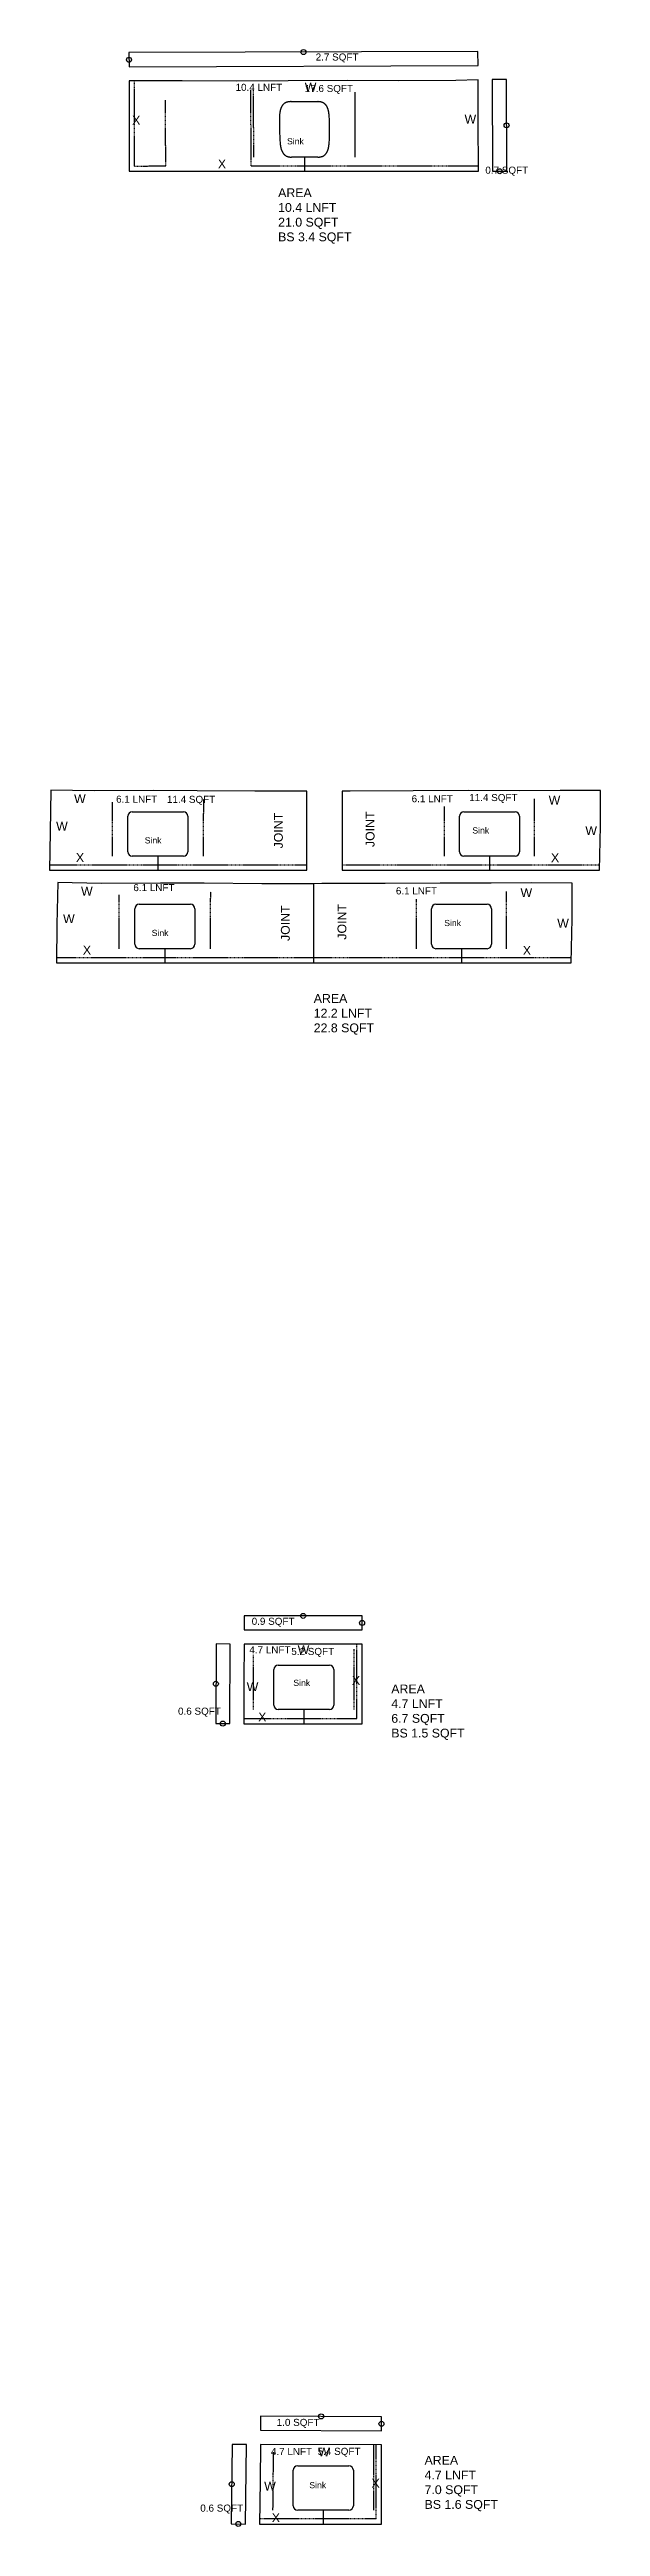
# Model space of a CAD drawing. Extents: x -347 to 953, y -714 to 758.
# Drawn here: x 797 to 953, y -626 to 76 of the extents above; entities that cross this region are included whole.
import ezdxf
from ezdxf.enums import TextEntityAlignment as Align

# ---------------------------------------------------------------- set-up
doc = ezdxf.new("R2010")
doc.units = 0
doc.header["$MEASUREMENT"] = 0
doc.linetypes.add('DASHED', pattern=[0.75, 0.5, -0.25])
doc.layers.get('0').update_dxf_attribs({"linetype": 'CONTINUOUS'})
for name, color, linetype in [('_CURVE', 7, 'CONTINUOUS'), ('BACK_SPLASH', 211, 'CONTINUOUS'), ('BLUE_BLUE', 5, 'CONTINUOUS'), ('GREEN_TEXT', 90, 'CONTINUOUS'), ('ORANGE_CABS', 30, 'DASHED'), ('RED_WALL', 1, 'CONTINUOUS')]:
    doc.layers.add(name, color=color, linetype=linetype)
doc.styles.add('Model Text', font='arial.ttf', dxfattribs={"height": 2})
doc.styles.get("Standard").update_dxf_attribs({"font": 'arial.ttf'})

msp = doc.modelspace()

# ---------------------------------------------------------------- texts
at = {"linetype": 'Continuous', "char_height": 2, "attachment_point": 5, "style": 'Model Text'}
for s, insert in [('2.7 SQFT', (878.667734, 73.453433)), ('10.4 LNFT', (856.53284, 65.127788)), ('17.6 SQFT', (876.35026, 64.545415)), ('0.7 SQFT', (926.703514, 41.408138)), ('6.1 LNFT', (821.938157, -136.455628)), ('11.4 SQFT', (837.343577, -136.764707)), ('6.1 LNFT', (905.60063, -136.324111)), ('11.4 SQFT', (922.915729, -136.254797)), ('6.1 LNFT', (826.81395, -161.489558)), ('6.1 LNFT', (901.145097, -162.423221)), ('0.9 SQFT', (860.555165, -369.52539)), ('4.7 LNFT', (859.65594, -377.316525)), ('5.2 SQFT', (871.770661, -378.05451)), ('0.6 SQFT', (839.698514, -394.979807)), ('1.0 SQFT', (867.63321, -596.373923)), ('4.7 LNFT', (865.766728, -604.362995)), ('5.4 SQFT', (879.235865, -604.573741)), ('0.6 SQFT', (846.002548, -620.642072))]:
    msp.add_mtext(s, dxfattribs=dict(at, insert=insert))
at = {"linetype": 'Continuous', "char_height": 2.5, "attachment_point": 1, "style": 'Model Text'}
for s, insert in [('{\\C3;AREA\\P}10.4 LNFT\\P21.0 SQFT{\\C3;\\P\\C6;BS 3.4 SQFT}', (861.983397, 36.54436)), ('{\\C3;AREA\\P}12.2 LNFT\\P22.8 SQFT', (872.059625, -191.614576)), ('{\\C3;AREA\\P}4.7 LNFT\\P6.7 SQFT{\\C3;\\P\\C6;BS 1.5 SQFT}', (894.020804, -387.148522)), ('{\\C3;AREA\\P}4.7 LNFT\\P7.0 SQFT{\\C3;\\P\\C6;BS 1.6 SQFT}', (903.441551, -605.578911))]:
    msp.add_mtext_dynamic_manual_height_columns(s, width=29.66556514, gutter_width=10, heights=[0], dxfattribs=dict(at, insert=insert))
at = {"layer": 'GREEN_TEXT', "color": 90}
for s, height, p in [('W', 2.5, (869.528613, 66.43902)), ('X', 2.5, (820.64467, 57.081064)), ('W', 2.5, (914.762646, 57.393496)), ('Sink', 1.75, (864.502098, 50.727765)), ('X', 2.5, (844.925583, 44.696395)), ('W', 2.5, (804.217321, -135.040753)), ('W', 2.5, (938.572896, -135.456353)), ('W', 2.5, (799.131374, -142.82286)), ('Sink', 1.75, (824.220242, -147.224389)), ('Sink', 1.75, (916.974871, -144.413698)), ('W', 2.5, (948.96337, -144.092758)), ('X', 2.5, (804.735663, -151.714717)), ('X', 2.5, (939.221003, -151.786767)), ('W', 2.5, (806.185519, -161.257529)), ('W', 2.5, (930.608178, -161.673129)), ('W', 2.5, (801.099571, -169.039636)), ('Sink', 1.75, (826.18844, -173.441165)), ('Sink', 1.75, (909.010153, -170.630474)), ('W', 2.5, (940.998651, -170.309534)), ('X', 2.5, (806.70386, -177.931493)), ('X', 2.5, (931.256284, -178.003542)), ('W', 2.5, (867.511477, -376.03397)), ('Sink', 1.75, (866.300361, -385.798253)), ('X', 2.5, (882.876724, -384.739483)), ('W', 2.5, (853.093178, -386.525798)), ('X', 2.5, (856.339708, -395.073629)), ('W', 2.5, (873.309215, -603.222795)), ('W', 2.5, (858.025341, -612.899083)), ('Sink', 1.75, (870.826472, -612.994609)), ('X', 2.5, (888.422326, -612.067025)), ('X', 2.5, (860.182851, -621.843256))]:
    msp.add_text(s, height=height, dxfattribs=at).set_placement(p, align=Align.TOP_LEFT)
for p in [(886.76664, -150.006678), (860.805816, -150.382107), (862.774014, -176.598883), (878.801922, -176.223453)]:
    msp.add_text('JOINT', height=2.5, rotation=90, dxfattribs=at).set_placement(p, align=Align.TOP_LEFT)

# ---------------------------------------------------------------- linework, layer by layer
at = {"color": 11, "linetype": 'Continuous', "true_color": 0xf27172}
msp.add_line((872.11009, -182.773115), (872.11009, -160.364645), dxfattribs=at)
msp.add_line((872.11009, -182.773115), (872.11009, -160.364645), dxfattribs=at)
msp.add_lwpolyline([(870.141892, -156.556339), (870.141892, -134.147869), (855.419144, -134.156224), (839.089567, -134.051575), (826.748465, -133.997898), (809.934574, -134.100586), (797.61426, -133.856083), (797.406332, -145.725153), (797.27386, -156.556339)], close=True, dxfattribs=at)
at = {"color": 3, "linetype": 'Continuous'}
for centre in [(819.770298, 72.96085), (869.165894, 75.136339), (926.650231, 54.37645), (924.703531, 41.39992), (869.079825, -367.709569), (885.747768, -369.710177), (844.359987, -386.943982), (846.308351, -398.224796), (874.14151, -594.410826), (891.239728, -596.50138), (848.852345, -613.587664), (850.714678, -624.863409)]:
    msp.add_circle(centre, 0.707983, dxfattribs=at)
at = {"layer": '_CURVE', "color": 4, "linetype": 'Continuous'}
for p, q in [((865.636708, 61.0865), (873.179741, 61.0865)), ((873.179741, 45.375269), (865.801461, 45.375269)), ((820.692597, -139.993839), (835.192597, -139.993839)), ((914.599859, -139.993839), (929.099859, -139.993839)), ((819.442597, -151.306339), (819.442597, -141.243839)), ((836.442597, -141.243839), (836.442597, -151.306339)), ((913.349859, -151.306339), (913.349859, -141.243839)), ((930.349859, -141.243839), (930.349859, -151.306339)), ((835.192597, -152.556339), (820.692597, -152.556339)), ((929.099859, -152.556339), (914.599859, -152.556339)), ((821.410794, -177.523115), (821.410794, -167.460615)), ((822.660794, -166.210615), (837.160794, -166.210615)), ((838.410794, -167.460615), (838.410794, -177.523115)), ((905.385141, -177.523115), (905.385141, -167.460615)), ((906.635141, -166.210615), (921.135141, -166.210615)), ((922.385141, -167.460615), (922.385141, -177.523115)), ((837.160794, -178.773115), (822.660794, -178.773115)), ((921.135141, -178.773115), (906.635141, -178.773115)), ((860.736877, -393.002271), (860.736877, -382.939771)), ((861.986877, -381.689771), (876.486877, -381.689771)), ((877.736877, -382.939771), (877.736877, -393.002271)), ((876.486877, -394.252271), (861.986877, -394.252271)), ((866.279347, -619.686738), (866.279347, -609.624238)), ((867.529347, -608.374238), (882.029347, -608.374238)), ((883.279347, -609.624238), (883.279347, -619.686738)), ((882.029347, -620.936738), (867.529347, -620.936738))]:
    msp.add_line(p, q, dxfattribs=at)
for points in [[(865.63671, 61.0865), (865.5475, 61.08578), (865.458309, 61.083528), (865.369171, 61.079669), (865.289161, 61.074771), (865.209251, 61.068458), (865.129473, 61.060668), (865.057246, 61.052274), (864.985185, 61.042565), (864.91332, 61.031492), (864.847412, 61.020058), (864.781731, 61.007387), (864.716309, 60.99344), (864.655737, 60.979293), (864.595449, 60.963981), (864.535476, 60.947476), (864.479564, 60.930892), (864.423988, 60.913213), (864.36878, 60.894417), (864.316887, 60.875578), (864.265381, 60.855706), (864.214292, 60.834785), (864.165805, 60.813764), (864.117756, 60.791762), (864.070172, 60.768772), (864.0246, 60.74558), (863.979515, 60.721455), (863.934942, 60.696397), (863.870537, 60.657956), (863.807362, 60.617523), (863.746222, 60.575637), (863.686424, 60.531858), (863.628133, 60.486303), (863.571298, 60.438943), (863.515473, 60.389372), (863.461226, 60.338079), (863.425249, 60.302242), (863.390027, 60.265663), (863.355567, 60.228366), (863.320834, 60.189178), (863.28692, 60.14928), (863.253826, 60.108698), (863.220224, 60.065726), (863.18751, 60.022074), (863.15568, 59.977773), (863.123129, 59.930479), (863.091543, 59.882535), (863.06091, 59.833976), (863.029383, 59.781725), (862.998904, 59.728855), (862.969454, 59.675404), (862.938948, 59.617389), (862.909583, 59.558788), (862.881333, 59.499641), (862.851912, 59.434901), (862.823735, 59.36961), (862.796766, 59.30381), (862.768544, 59.231139), (862.741683, 59.157953), (862.716134, 59.084298), (862.689294, 59.002171), (862.663948, 58.919571), (862.640032, 58.836545), (862.614871, 58.743101), (862.591352, 58.649231), (862.569398, 58.554981), (862.546374, 58.448049), (862.525161, 58.340743), (862.505667, 58.23311), (862.485396, 58.109882), (862.46713, 57.98634), (862.450754, 57.862533), (862.434093, 57.719683), (862.419649, 57.57659), (862.407284, 57.433301), (862.398169, 57.309284), (862.390437, 57.185173), (862.38402, 57.06099), (862.378848, 56.936753)], [(876.434031, 57.010619), (876.426151, 57.132662), (876.417067, 57.254625), (876.406713, 57.376489), (876.395023, 57.498233), (876.379703, 57.63923), (876.362369, 57.779992), (876.342892, 57.920472), (876.3241, 58.042406), (876.303478, 58.164044), (876.280914, 58.285336), (876.259441, 58.391378), (876.236302, 58.497069), (876.21141, 58.60236), (876.187824, 58.695256), (876.162721, 58.787752), (876.136029, 58.879802), (876.110745, 58.961721), (876.084073, 59.043199), (876.055956, 59.124187), (876.02926, 59.1969), (876.001291, 59.269132), (875.972005, 59.340839), (875.944082, 59.405803), (875.914988, 59.470252), (875.884688, 59.534142), (875.85567, 59.592484), (875.825573, 59.650277), (875.794372, 59.70748), (875.764317, 59.760157), (875.733265, 59.812252), (875.7012, 59.863729), (875.670111, 59.911532), (875.638101, 59.958722), (875.605158, 60.005265), (875.572992, 60.048849), (875.539971, 60.09179), (875.506093, 60.134056), (875.472789, 60.173935), (875.438693, 60.213139), (875.403807, 60.251641), (875.351696, 60.306299), (875.29794, 60.35934), (875.243741, 60.409628), (875.188022, 60.458225), (875.131422, 60.504593), (875.07342, 60.549195), (875.014091, 60.591967), (874.953472, 60.632892), (874.891019, 60.672309), (874.827384, 60.709788), (874.761324, 60.74601), (874.694187, 60.780196), (874.647484, 60.802499), (874.600336, 60.823847), (874.55277, 60.844245), (874.502781, 60.864501), (874.452394, 60.883746), (874.401637, 60.901992), (874.347827, 60.920137), (874.293666, 60.937208), (874.239184, 60.953223), (874.180982, 60.969103), (874.122479, 60.983838), (874.063706, 60.997455), (874.000508, 61.010824), (873.937063, 61.022974), (873.873403, 61.033943), (873.804178, 61.04454), (873.734765, 61.053835), (873.665196, 61.061872), (873.588644, 61.069305), (873.511968, 61.075332), (873.435196, 61.080007), (873.350084, 61.083673), (873.264921, 61.085815), (873.17974, 61.0865)], [(862.552568, 49.375526), (862.563465, 49.251412), (862.575613, 49.12741), (862.589081, 49.003541), (862.603939, 48.879832), (862.622938, 48.737082), (862.644022, 48.594628), (862.667329, 48.452522), (862.689458, 48.329564), (862.713478, 48.206961), (862.739504, 48.08477), (862.764018, 47.978222), (862.790247, 47.872084), (862.818282, 47.76641), (862.844646, 47.673412), (862.872569, 47.58087), (862.902124, 47.488837), (862.92997, 47.407095), (862.959237, 47.325852), (862.989984, 47.245158), (863.019067, 47.172814), (863.049448, 47.101007), (863.081174, 47.029784), (863.111337, 46.965344), (863.142691, 46.901475), (863.175271, 46.838224), (863.206419, 46.780506), (863.238663, 46.723393), (863.272028, 46.666929), (863.304132, 46.614957), (863.337245, 46.563623), (863.371382, 46.512965), (863.404483, 46.465908), (863.438515, 46.41952), (863.473486, 46.373837), (863.507634, 46.331064), (863.54264, 46.288992), (863.578507, 46.247651), (863.613807, 46.208622), (863.6499, 46.170326), (863.686783, 46.13279), (863.723377, 46.097069), (863.760704, 46.062115), (863.798755, 46.027952), (863.856148, 45.979078), (863.91505, 45.932032), (863.975002, 45.88717), (864.036337, 45.844217), (864.099235, 45.803063), (864.163395, 45.763907), (864.207476, 45.738566), (864.25208, 45.714154), (864.297182, 45.690676), (864.343926, 45.667572), (864.391142, 45.64545), (864.438803, 45.624304), (864.488695, 45.603393), (864.539008, 45.58352), (864.589715, 45.564672), (864.643289, 45.545995), (864.697234, 45.528417), (864.75152, 45.511922), (864.809349, 45.495614), (864.867496, 45.480477), (864.925929, 45.466485), (864.988624, 45.452779), (865.051578, 45.440317), (865.11476, 45.429066), (865.183335, 45.418217), (865.252108, 45.408699), (865.321046, 45.400467), (865.396816, 45.392863), (865.472716, 45.386696), (865.548719, 45.381911), (865.632925, 45.378161), (865.717185, 45.375969), (865.801464, 45.375269)], [(873.17974, 45.375269), (873.264921, 45.375953), (873.350084, 45.378095), (873.435196, 45.381762), (873.511968, 45.386437), (873.588645, 45.392463), (873.665197, 45.399896), (873.734766, 45.407934), (873.804178, 45.417229), (873.873403, 45.427826), (873.937063, 45.438794), (874.000508, 45.450945), (874.063707, 45.464314), (874.12248, 45.47793), (874.180982, 45.492666), (874.239184, 45.508546), (874.293666, 45.524561), (874.347827, 45.541632), (874.401637, 45.559777), (874.452394, 45.578023), (874.502782, 45.597268), (874.55277, 45.617524), (874.600337, 45.637922), (874.647484, 45.65927), (874.694187, 45.681573), (874.761324, 45.715758), (874.827384, 45.751981), (874.891019, 45.78946), (874.953473, 45.828877), (875.014091, 45.869802), (875.07342, 45.912574), (875.131422, 45.957175), (875.188022, 46.003544), (875.243741, 46.052141), (875.29794, 46.102428), (875.351696, 46.155469), (875.403807, 46.210128), (875.438693, 46.24863), (875.472789, 46.287834), (875.506093, 46.327713), (875.539972, 46.369979), (875.572992, 46.412919), (875.605158, 46.456504), (875.638101, 46.503047), (875.670111, 46.550237), (875.7012, 46.59804), (875.733265, 46.649516), (875.764317, 46.701612), (875.794372, 46.754288), (875.825573, 46.811492), (875.85567, 46.869285), (875.884688, 46.927627), (875.914988, 46.991517), (875.944082, 47.055965), (875.972006, 47.12093), (876.001291, 47.192637), (876.02926, 47.264869), (876.055956, 47.337581), (876.084073, 47.41857), (876.110745, 47.500047), (876.136029, 47.581966), (876.162721, 47.674016), (876.187824, 47.766513), (876.211411, 47.859409), (876.236302, 47.9647), (876.259441, 48.070391), (876.280915, 48.176433), (876.303478, 48.297725), (876.3241, 48.419363), (876.342892, 48.541297), (876.362369, 48.681777), (876.379703, 48.822539), (876.395023, 48.963536), (876.406713, 49.08528), (876.417067, 49.207144), (876.426151, 49.329107), (876.434031, 49.451149)]]:
    msp.add_lwpolyline(points, dxfattribs=at)
for centre, radius, start, end in [((925.566488, 54.605884), 63.230615, 177.887428106, 184.744857374), ((813.316488, 53.230884), 63.230615, 356.572988686, 3.427011598), ((820.692597, -141.243839), 1.25, 90, 180), ((835.192597, -141.243839), 1.25, 0, 90), ((914.599859, -141.243839), 1.25, 90, 180), ((929.099859, -141.243839), 1.25, 0, 90), ((820.692597, -151.306339), 1.25, 180, 270), ((835.192597, -151.306339), 1.25, 270, 0), ((914.599859, -151.306339), 1.25, 180, 270), ((929.099859, -151.306339), 1.25, 270, 0), ((822.660794, -167.460615), 1.25, 90, 180), ((837.160794, -167.460615), 1.25, 0, 90), ((906.635141, -167.460615), 1.25, 90, 180), ((921.135141, -167.460615), 1.25, 0, 90), ((822.660794, -177.523115), 1.25, 180, 270), ((837.160794, -177.523115), 1.25, 270, 0), ((906.635141, -177.523115), 1.25, 180, 270), ((921.135141, -177.523115), 1.25, 270, 0), ((861.986877, -382.939771), 1.25, 90, 180), ((876.486877, -382.939771), 1.25, 0, 90), ((861.986877, -393.002271), 1.25, 180, 270), ((876.486877, -393.002271), 1.25, 270, 0), ((867.529347, -609.624238), 1.25, 90, 180), ((882.029347, -609.624238), 1.25, 0, 90), ((867.529347, -619.686738), 1.25, 180, 270), ((882.029347, -619.686738), 1.25, 270, 0)]:
    msp.add_arc(centre, radius, start, end, dxfattribs=at)
at = {"layer": 'BACK_SPLASH', "color": 211}
for points in [[(918.582805, 71.311867), (918.568595, 75.311842), (819.763193, 74.960837), (819.777403, 70.960862)], [(922.703547, 41.391703), (926.703514, 41.408138), (926.596948, 67.344762), (922.596981, 67.328327)], [(885.747841, -367.710177), (852.411809, -367.70896), (852.411663, -371.70896), (885.747695, -371.710177)], [(848.30833, -398.233954), (848.41156, -375.690643), (844.411602, -375.672327), (844.308372, -398.215638)], [(891.250317, -594.501408), (857.032703, -594.320243), (857.011525, -598.320187), (891.229139, -598.501352)], [(852.714528, -624.887852), (852.989565, -602.385247), (848.989863, -602.336361), (848.714827, -624.838966)]]:
    msp.add_lwpolyline(points, close=True, dxfattribs=at)
at = {"layer": 'BLUE_BLUE', "color": 5}
for p, q in [((799.242057, -182.773115), (872.11009, -182.773115)), ((872.11009, -182.773115), (944.978122, -182.773115))]:
    msp.add_line(p, q, dxfattribs=at)
for points in [[(862.598725, -375.68863), (852.411517, -375.70896), (852.316868, -385.735282), (852.308289, -398.252271), (885.747549, -398.252271), (885.747549, -375.710177), (876.123316, -375.724131)], [(856.990347, -602.320131), (856.892425, -612.641739), (856.71423, -624.936738), (891.207961, -624.936738), (891.207961, -602.501296)]]:
    msp.add_lwpolyline(points, close=True, dxfattribs=at)
at = {"layer": 'ORANGE_CABS', "color": 30, "linetype": 'DASHED', "ltscale": 0.5}
for p, q in [((821.291613, 42.857704), (821.291613, 66.859517)), ((854.389167, 42.875268), (854.232788, 64.341893)), ((855.120978, 45.375269), (854.982768, 64.347357)), ((830.159945, 42.873779), (830.11526, 61.508135)), ((821.291613, 42.857704), (830.159945, 42.873779)), ((854.389167, 42.875268), (918.691452, 42.875268)), ((815.054482, -152.556348), (815.056814, -137.308765)), ((840.83071, -152.556692), (840.928739, -136.430686)), ((909.115812, -152.556317), (909.117702, -138.522237)), ((934.583906, -152.556148), (934.602192, -136.323548)), ((797.292205, -155.056339), (870.141892, -155.056339)), ((880.074808, -155.056339), (952.974792, -155.056339)), ((817.022679, -178.773124), (817.025011, -163.525541)), ((842.798908, -178.773468), (842.896936, -162.647462)), ((901.151094, -178.773092), (901.152983, -164.739013)), ((926.619188, -178.772924), (926.637474, -162.540324)), ((799.260402, -181.273115), (872.11009, -181.273115)), ((872.11009, -181.273115), (945.010074, -181.273115)), ((854.985399, -394.252271), (855.00436, -378.747082)), ((883.488356, -394.252271), (883.488356, -377.027628)), ((884.247549, -396.752271), (884.247549, -375.712351)), ((852.309317, -396.752271), (884.247549, -396.752271)), ((889.032867, -620.936738), (889.032867, -602.48978)), ((889.735935, -623.436738), (889.735935, -602.493503)), ((860.525826, -620.936738), (860.681415, -604.495342)), ((889.735934, -623.436738), (856.73597, -623.436738))]:
    msp.add_line(p, q, dxfattribs=at)
at = {"layer": 'RED_WALL', "color": 1}
for p, q in [((883.761997, 45.37498), (883.828405, 63.74644)), ((869.441488, 45.375269), (869.441488, 41.375269)), ((827.942597, -152.556339), (827.942597, -156.556339)), ((921.849859, -152.556339), (921.849859, -156.556339)), ((799.582458, -160.072858), (799.37453, -171.941929)), ((811.902772, -160.317361), (799.582458, -160.072858)), ((828.716663, -160.214674), (811.902772, -160.317361)), ((841.057764, -160.26835), (828.716663, -160.214674)), ((857.387341, -160.373), (841.057764, -160.26835)), ((872.11009, -160.364645), (857.387341, -160.373)), ((874.386464, -160.363353), (872.11009, -160.364645)), ((892.240805, -160.318275), (874.386464, -160.363353)), ((907.856473, -160.239021), (892.240805, -160.318275)), ((922.272652, -160.25846), (907.856473, -160.239021)), ((933.826856, -160.162203), (922.272652, -160.25846)), ((945.269946, -160.176607), (933.826856, -160.162203)), ((945.243021, -170.340016), (945.269946, -160.176607)), ((799.37453, -171.941929), (799.242057, -182.773115)), ((944.978122, -182.773115), (945.243021, -170.340016)), ((829.910794, -178.773115), (829.910794, -182.773115)), ((913.885141, -178.773115), (913.885141, -182.773115)), ((869.236877, -394.252271), (869.236877, -398.252271)), ((874.779347, -620.936738), (874.779347, -624.936738))]:
    msp.add_line(p, q, dxfattribs=at)
msp.add_lwpolyline([(896.048404, 66.963856), (881.642487, 67.05184), (864.860841, 66.971179), (850.194233, 66.929367), (834.852718, 66.940236), (819.791613, 66.960887), (819.791613, 41.375268), (918.703581, 41.375268), (918.587454, 55.728049), (918.597015, 67.311892), (912.281743, 67.047712), (896.051726, 66.970944)], dxfattribs=at)
msp.add_lwpolyline([(880.074808, -134.147869), (880.074808, -156.556339), (952.94284, -156.556339), (953.207739, -144.12324), (953.234665, -133.959831), (941.791574, -133.945427), (930.23737, -134.041684), (915.821191, -134.022246), (900.205523, -134.101499), (882.351183, -134.146577)], close=True, dxfattribs=at)

msp.set_redraw_order([(e.dxf.handle, doc.entitydb.next_handle()) for e in msp.query("TEXT MTEXT ATTDEF DIMENSION ARC_DIMENSION")])  # texts and dimensions are drawn at this point

doc.saveas('drawing.dxf')
